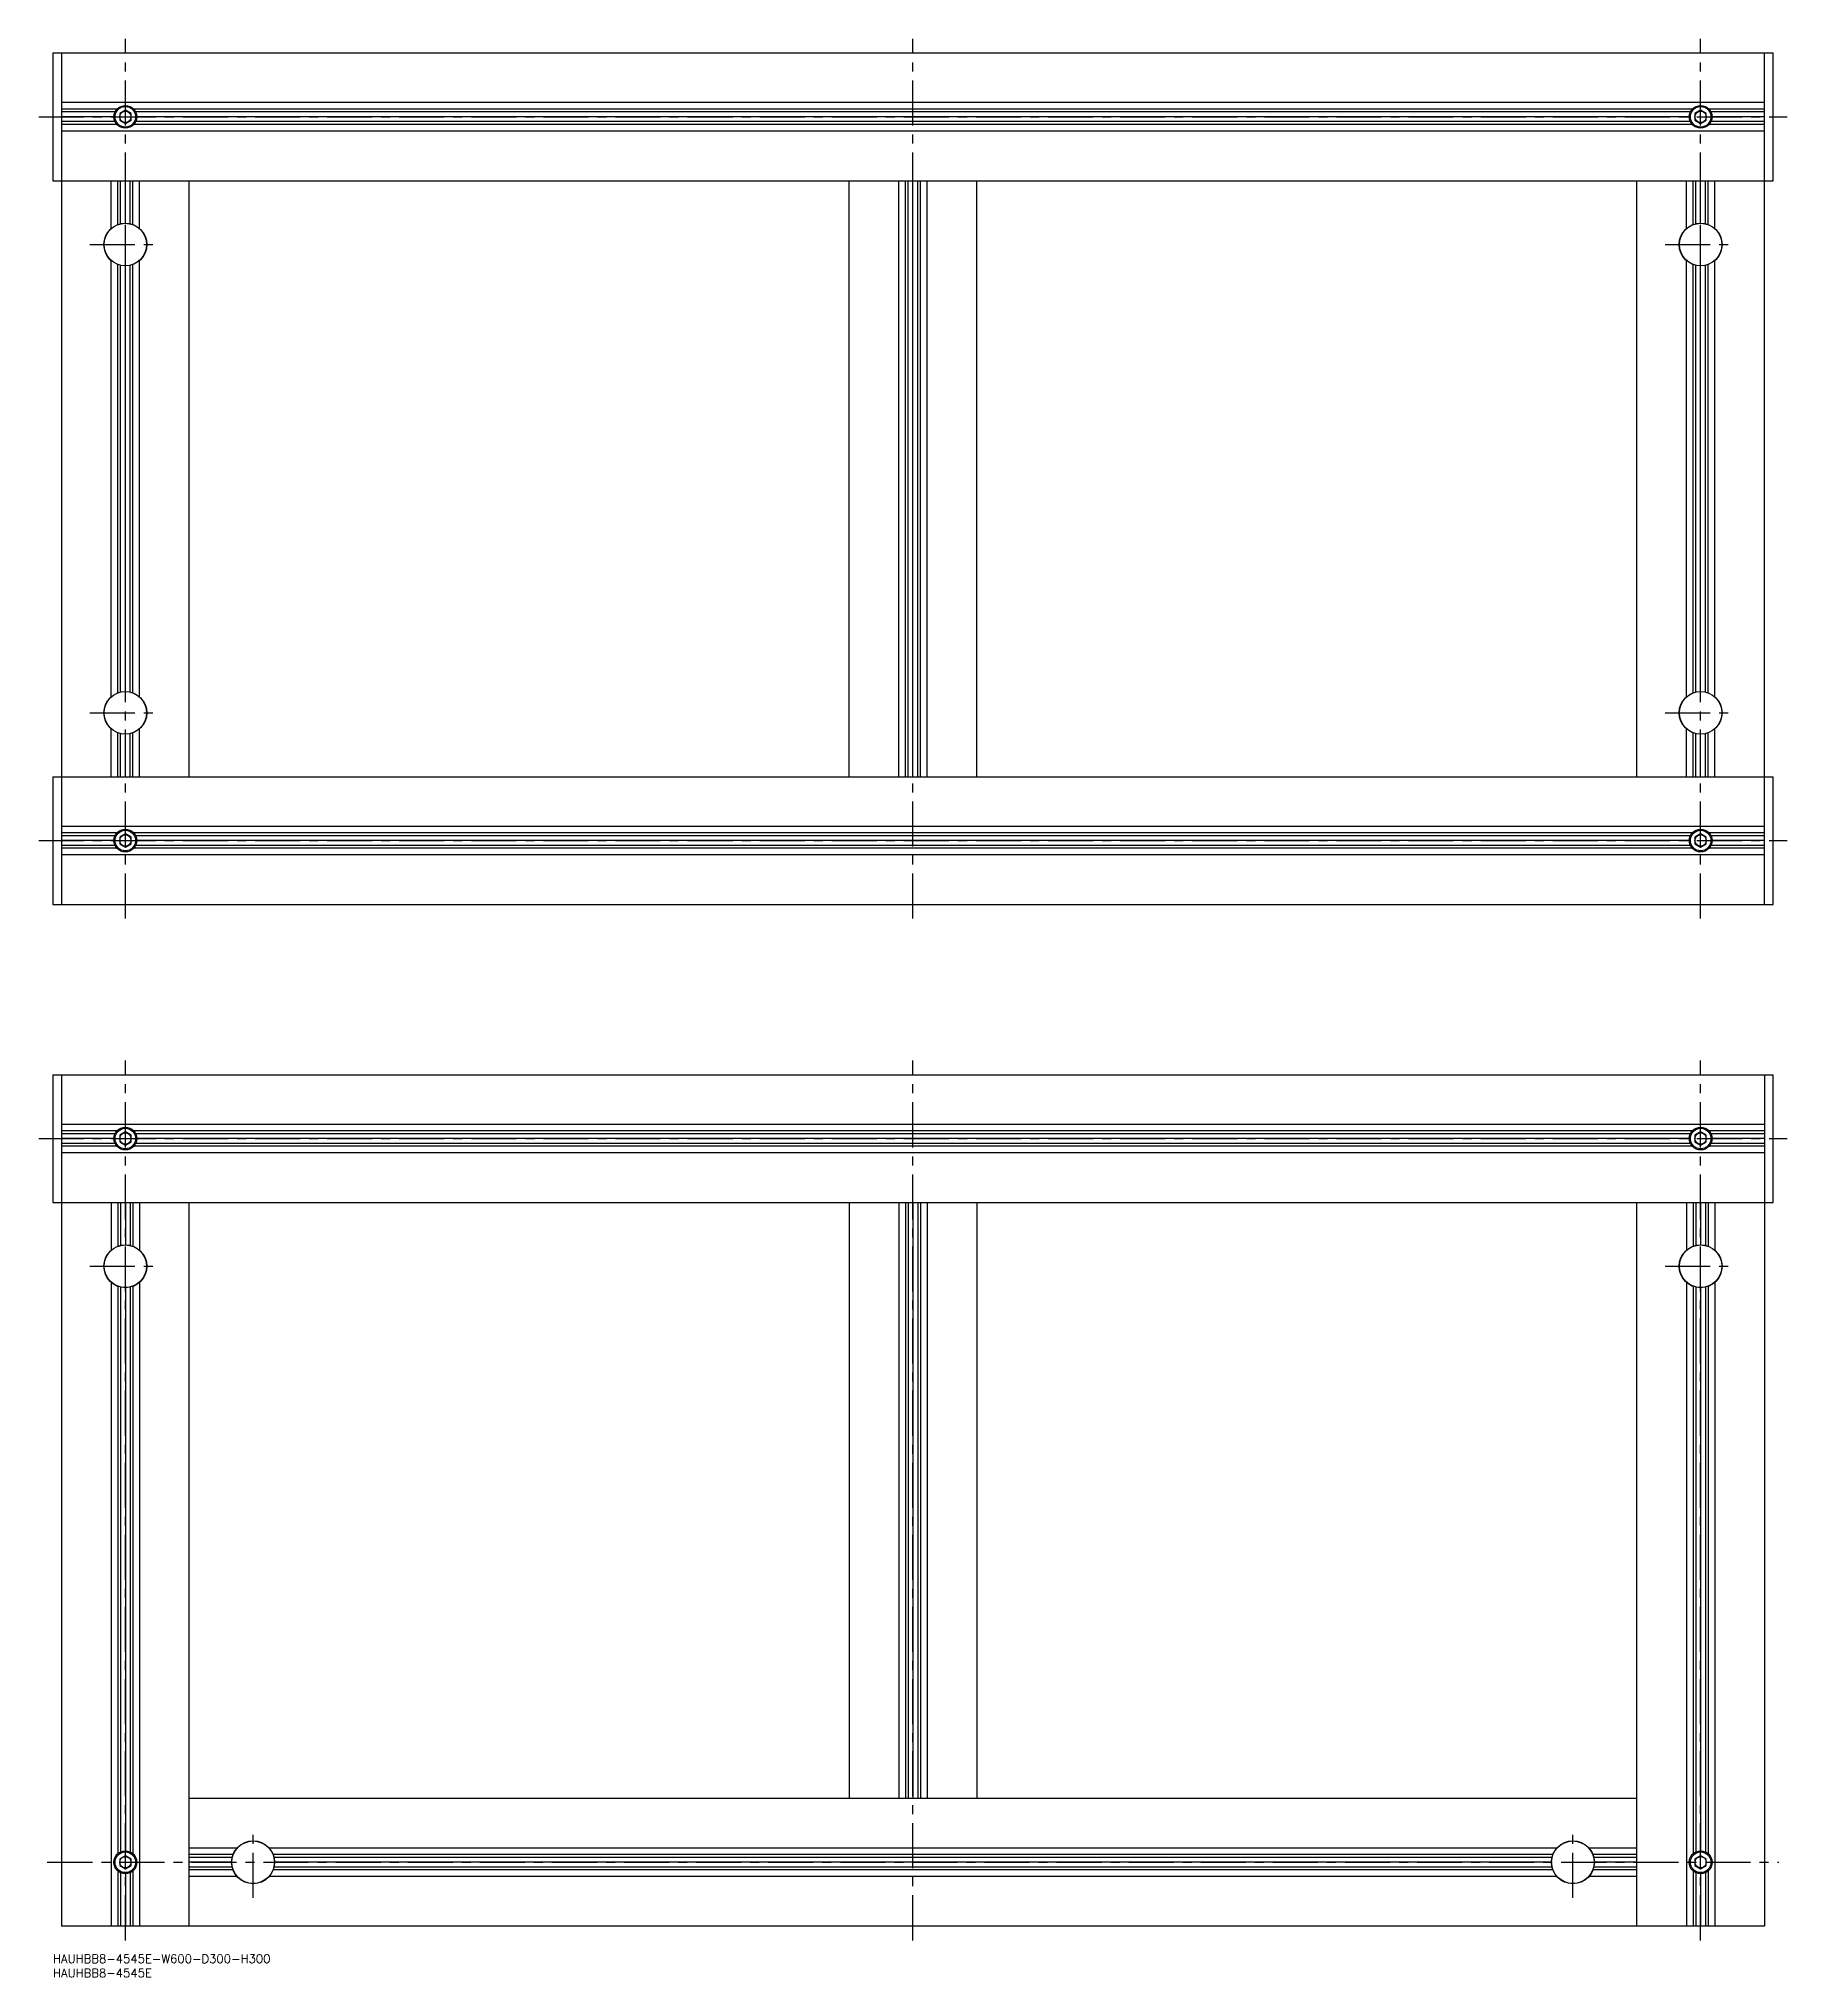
# Model space of a CAD drawing. Extents: x -5 to 1076, y -8 to 675.
# Drawn here: x -5 to 611, y -8 to 675 of the extents above; entities that cross this region are included whole.
import ezdxf

# ---------------------------------------------------------------- set-up
doc = ezdxf.new("R2010")
doc.units = 0
doc.header["$LTSCALE"] = 0.5
doc.linetypes.add('CENTER', pattern=[50.8, 31.75, -6.35, 6.35, -6.35])
for name, color, linetype in [('MSM_CENTER', 1, 'CENTER'), ('MSM_CONTINUOUS', 7, 'CONTINUOUS'), ('MSM_NARROW', 5, 'CONTINUOUS'), ('MSM_PART_NUMBER', 7, 'CONTINUOUS')]:
    doc.layers.add(name, color=color, linetype=linetype)
doc.styles.get("Standard").update_dxf_attribs({"font": 'txt.shx', "height": 3, "bigfont": 'bigfont.shx'})

# ---------------------------------------------------------------- blocks, each defined once
blk = doc.blocks.new('*U8')
at = {"layer": 'MSM_PART_NUMBER'}
blk.add_text('HAUHBB8-4545E-W600-D300-H300', height=3, dxfattribs=at).set_placement((0, -3))
blk = doc.blocks.new('*U9')
at = {"layer": 'MSM_PART_NUMBER'}
blk.add_text('HAUHBB8-4545E', height=3, dxfattribs=at).set_placement((0, -8))

msp = doc.modelspace()

# ---------------------------------------------------------------- linework, layer by layer
at = {"layer": 'MSM_CENTER'}
for p, q in [((25.5, 365), (25.5, 675)), ((303, 365), (303, 675)), ((580.5, 365), (580.5, 675)), ((-5, 647.5), (611, 647.5)), ((12.95, 602.5), (38.05, 602.5)), ((567.95, 602.5), (593.05, 602.5)), ((12.95, 437.5), (38.05, 437.5)), ((567.95, 437.5), (593.05, 437.5)), ((-5, 392.5), (611, 392.5)), ((25.5, 5), (25.5, 315)), ((303, 5), (303, 315)), ((580.5, 5), (580.5, 315)), ((-5, 287.5), (611, 287.5)), ((12.95, 242.5), (38.05, 242.5)), ((567.95, 242.5), (593.05, 242.5)), ((70.5, 19.95), (70.5, 45.05)), ((535.5, 19.95), (535.5, 45.05)), ((-2, 32.5), (608, 32.5))]:
    msp.add_line(p, q, dxfattribs=at)
at = {"layer": 'MSM_CONTINUOUS'}
for p, q in [((0, 670), (606, 670)), ((0, 670), (0, 625)), ((3, 670), (3, 370)), ((603, 370), (603, 670)), ((606, 625), (606, 670)), ((603, 652.5), (3, 652.5)), ((22.54, 650.19), (3, 650.19)), ((21.88, 649.2), (3, 649.2)), ((25.5, 649.81), (23.5, 648.65)), ((27.5, 648.65), (25.5, 649.81)), ((577.54, 650.19), (28.46, 650.19)), ((576.88, 649.2), (29.12, 649.2)), ((580.5, 649.81), (578.5, 648.65)), ((582.5, 648.65), (580.5, 649.81)), ((603, 650.19), (583.46, 650.19)), ((603, 649.2), (584.12, 649.2)), ((21.5, 647.5), (3, 647.5)), ((21.88, 645.8), (3, 645.8)), ((22.54, 644.81), (3, 644.81)), ((603, 642.5), (3, 642.5)), ((23.5, 648.65), (23.5, 646.35)), ((23.5, 646.35), (25.5, 645.19)), ((25.5, 645.19), (27.5, 646.35)), ((27.5, 646.35), (27.5, 648.65)), ((577.54, 644.81), (28.46, 644.81)), ((576.88, 645.8), (29.12, 645.8)), ((576.5, 647.5), (29.5, 647.5)), ((578.5, 648.65), (578.5, 646.35)), ((578.5, 646.35), (580.5, 645.19)), ((580.5, 645.19), (582.5, 646.35)), ((582.5, 646.35), (582.5, 648.65)), ((603, 644.81), (583.46, 644.81)), ((603, 645.8), (584.12, 645.8)), ((603, 647.5), (584.5, 647.5)), ((0, 625), (606, 625)), ((20.5, 608.16), (20.5, 625)), ((22.81, 609.55), (22.81, 625)), ((23.8, 609.86), (23.8, 625)), ((25.5, 610.05), (25.5, 625)), ((27.2, 609.86), (27.2, 625)), ((28.19, 609.55), (28.19, 625)), ((30.5, 608.16), (30.5, 625)), ((48, 415), (48, 625)), ((280.5, 415), (280.5, 625)), ((298, 415), (298, 625)), ((300.31, 415), (300.31, 625)), ((301.3, 415), (301.3, 625)), ((303, 415), (303, 625)), ((304.7, 415), (304.7, 625)), ((305.69, 415), (305.69, 625)), ((308, 415), (308, 625)), ((325.5, 415), (325.5, 625)), ((558, 415), (558, 625)), ((575.5, 608.16), (575.5, 625)), ((577.81, 609.55), (577.81, 625)), ((578.8, 609.86), (578.8, 625)), ((580.5, 610.05), (580.5, 625)), ((582.2, 609.86), (582.2, 625)), ((583.19, 609.55), (583.19, 625)), ((585.5, 608.16), (585.5, 625)), ((22.5, 609.43), (22.5, 609.37)), ((28.5, 609.37), (28.5, 609.43)), ((577.5, 609.43), (577.5, 609.37)), ((583.5, 609.37), (583.5, 609.43)), ((20.5, 443.16), (20.5, 596.84)), ((22.81, 444.55), (22.81, 595.45)), ((23.8, 444.86), (23.8, 595.14)), ((25.5, 445.05), (25.5, 594.95)), ((27.2, 444.86), (27.2, 595.14)), ((28.19, 444.55), (28.19, 595.45)), ((30.5, 443.16), (30.5, 596.84)), ((575.5, 443.16), (575.5, 596.84)), ((577.81, 444.55), (577.81, 595.45)), ((578.8, 444.86), (578.8, 595.14)), ((580.5, 445.05), (580.5, 594.95)), ((582.2, 444.86), (582.2, 595.14)), ((583.19, 444.55), (583.19, 595.45)), ((585.5, 443.16), (585.5, 596.84)), ((20.5, 415), (20.5, 431.84)), ((22.5, 430.57), (22.5, 430.63)), ((22.81, 415), (22.81, 430.45)), ((28.19, 415), (28.19, 430.45)), ((28.5, 430.63), (28.5, 430.57)), ((30.5, 415), (30.5, 431.84)), ((575.5, 415), (575.5, 431.84)), ((577.5, 430.57), (577.5, 430.63)), ((577.81, 415), (577.81, 430.45)), ((583.19, 415), (583.19, 430.45)), ((583.5, 430.63), (583.5, 430.57)), ((585.5, 415), (585.5, 431.84)), ((23.8, 415), (23.8, 430.14)), ((25.5, 415), (25.5, 429.95)), ((27.2, 415), (27.2, 430.14)), ((578.8, 415), (578.8, 430.14)), ((580.5, 415), (580.5, 429.95)), ((582.2, 415), (582.2, 430.14)), ((0, 415), (606, 415)), ((0, 415), (0, 370)), ((606, 370), (606, 415)), ((603, 397.5), (3, 397.5)), ((22.54, 395.19), (3, 395.19)), ((21.88, 394.2), (3, 394.2)), ((21.5, 392.5), (3, 392.5)), ((21.88, 390.8), (3, 390.8)), ((22.54, 389.81), (3, 389.81)), ((25.5, 394.81), (23.5, 393.65)), ((23.5, 393.65), (23.5, 391.35)), ((23.5, 391.35), (25.5, 390.19)), ((27.5, 393.65), (25.5, 394.81)), ((25.5, 390.19), (27.5, 391.35)), ((27.5, 391.35), (27.5, 393.65)), ((577.54, 395.19), (28.46, 395.19)), ((577.54, 389.81), (28.46, 389.81)), ((576.88, 394.2), (29.12, 394.2)), ((576.88, 390.8), (29.12, 390.8)), ((576.5, 392.5), (29.5, 392.5)), ((580.5, 394.81), (578.5, 393.65)), ((578.5, 393.65), (578.5, 391.35)), ((578.5, 391.35), (580.5, 390.19)), ((582.5, 393.65), (580.5, 394.81)), ((580.5, 390.19), (582.5, 391.35)), ((582.5, 391.35), (582.5, 393.65)), ((603, 395.19), (583.46, 395.19)), ((603, 389.81), (583.46, 389.81)), ((603, 394.2), (584.12, 394.2)), ((603, 390.8), (584.12, 390.8)), ((603, 392.5), (584.5, 392.5)), ((603, 387.5), (3, 387.5)), ((0, 370), (606, 370)), ((0, 310), (0, 265)), ((0, 310), (606, 310)), ((3, 310), (3, 10)), ((603, 310), (603, 10)), ((606, 265), (606, 310)), ((603, 292.5), (3, 292.5)), ((22.54, 290.19), (3, 290.19)), ((21.88, 289.2), (3, 289.2)), ((21.5, 287.5), (3, 287.5)), ((25.5, 289.81), (23.5, 288.65)), ((23.5, 288.65), (23.5, 286.35)), ((27.5, 288.65), (25.5, 289.81)), ((27.5, 286.35), (27.5, 288.65)), ((577.54, 290.19), (28.46, 290.19)), ((576.88, 289.2), (29.12, 289.2)), ((576.5, 287.5), (29.5, 287.5)), ((580.5, 289.81), (578.5, 288.65)), ((578.5, 288.65), (578.5, 286.35)), ((582.5, 288.65), (580.5, 289.81)), ((582.5, 286.35), (582.5, 288.65)), ((603, 290.19), (583.46, 290.19)), ((603, 289.2), (584.12, 289.2)), ((603, 287.5), (584.5, 287.5)), ((21.88, 285.8), (3, 285.8)), ((22.54, 284.81), (3, 284.81)), ((603, 282.5), (3, 282.5)), ((23.5, 286.35), (25.5, 285.19)), ((25.5, 285.19), (27.5, 286.35)), ((577.54, 284.81), (28.46, 284.81)), ((576.88, 285.8), (29.12, 285.8)), ((578.5, 286.35), (580.5, 285.19)), ((580.5, 285.19), (582.5, 286.35)), ((603, 284.81), (583.46, 284.81)), ((603, 285.8), (584.12, 285.8)), ((0, 265), (606, 265)), ((20.5, 265), (20.5, 248.16)), ((22.81, 265), (22.81, 249.55)), ((23.8, 265), (23.8, 249.86)), ((25.5, 265), (25.5, 250.05)), ((27.2, 265), (27.2, 249.86)), ((28.19, 265), (28.19, 249.55)), ((30.5, 265), (30.5, 248.16)), ((48, 10), (48, 265)), ((280.5, 265), (280.5, 55)), ((298, 265), (298, 55)), ((300.31, 265), (300.31, 55)), ((301.3, 265), (301.3, 55)), ((303, 265), (303, 55)), ((304.7, 265), (304.7, 55)), ((305.69, 265), (305.69, 55)), ((308, 265), (308, 55)), ((325.5, 265), (325.5, 55)), ((558, 10), (558, 265)), ((575.5, 265), (575.5, 248.16)), ((577.81, 265), (577.81, 249.55)), ((578.8, 265), (578.8, 249.86)), ((580.5, 265), (580.5, 250.05)), ((582.2, 265), (582.2, 249.86)), ((583.19, 265), (583.19, 249.55)), ((585.5, 265), (585.5, 248.16)), ((22.5, 249.43), (22.5, 249.37)), ((28.5, 249.37), (28.5, 249.43)), ((577.5, 249.43), (577.5, 249.37)), ((583.5, 249.37), (583.5, 249.43)), ((20.5, 236.84), (20.5, 10)), ((22.81, 235.45), (22.81, 35.46)), ((23.8, 235.14), (23.8, 36.12)), ((25.5, 234.95), (25.5, 36.5)), ((27.2, 235.14), (27.2, 36.12)), ((28.19, 235.45), (28.19, 35.46)), ((30.5, 236.84), (30.5, 10)), ((575.5, 236.84), (575.5, 10)), ((577.81, 235.45), (577.81, 35.46)), ((578.8, 235.14), (578.8, 36.12)), ((580.5, 234.95), (580.5, 36.5)), ((582.2, 235.14), (582.2, 36.12)), ((583.19, 235.45), (583.19, 35.46)), ((585.5, 236.84), (585.5, 10)), ((558, 55), (48, 55)), ((25.5, 34.81), (23.5, 33.65)), ((27.5, 33.65), (25.5, 34.81)), ((64.84, 37.5), (48, 37.5)), ((63.45, 35.19), (48, 35.19)), ((63.14, 34.2), (48, 34.2)), ((63.63, 35.5), (63.57, 35.5)), ((529.84, 37.5), (76.16, 37.5)), ((528.45, 35.19), (77.55, 35.19)), ((528.14, 34.2), (77.86, 34.2)), ((558, 37.5), (541.16, 37.5)), ((542.37, 35.5), (542.43, 35.5)), ((558, 35.19), (542.55, 35.19)), ((558, 34.2), (542.86, 34.2)), ((580.5, 34.81), (578.5, 33.65)), ((582.5, 33.65), (580.5, 34.81)), ((22.81, 29.54), (22.81, 10)), ((23.5, 33.65), (23.5, 31.35)), ((23.5, 31.35), (25.5, 30.19)), ((23.8, 28.88), (23.8, 10)), ((25.5, 30.19), (27.5, 31.35)), ((25.5, 28.5), (25.5, 10)), ((27.2, 28.88), (27.2, 10)), ((27.5, 31.35), (27.5, 33.65)), ((28.19, 29.54), (28.19, 10)), ((62.95, 32.5), (48, 32.5)), ((63.14, 30.8), (48, 30.8)), ((63.45, 29.81), (48, 29.81)), ((64.84, 27.5), (48, 27.5)), ((63.57, 29.5), (63.63, 29.5)), ((529.84, 27.5), (76.16, 27.5)), ((528.45, 29.81), (77.55, 29.81)), ((528.14, 30.8), (77.86, 30.8)), ((527.95, 32.5), (78.05, 32.5)), ((558, 27.5), (541.16, 27.5)), ((542.43, 29.5), (542.37, 29.5)), ((558, 29.81), (542.55, 29.81)), ((558, 30.8), (542.86, 30.8)), ((558, 32.5), (543.05, 32.5)), ((577.81, 29.54), (577.81, 10)), ((578.5, 33.65), (578.5, 31.35)), ((578.5, 31.35), (580.5, 30.19)), ((578.8, 28.88), (578.8, 10)), ((580.5, 30.19), (582.5, 31.35)), ((580.5, 28.5), (580.5, 10)), ((582.2, 28.88), (582.2, 10)), ((582.5, 31.35), (582.5, 33.65)), ((583.19, 29.54), (583.19, 10)), ((603, 10), (3, 10))]:
    msp.add_line(p, q, dxfattribs=at)
for centre, radius in [((25.5, 647.5), 4), ((25.5, 647.5), 3.63), ((25.5, 647.5), 2), ((580.5, 647.5), 4), ((580.5, 647.5), 3.63), ((580.5, 647.5), 2), ((25.5, 602.5), 7.55), ((25.5, 602.5), 7.5), ((580.5, 602.5), 7.55), ((580.5, 602.5), 7.5), ((25.5, 437.5), 7.55), ((25.5, 437.5), 7.5), ((580.5, 437.5), 7.55), ((580.5, 437.5), 7.5), ((25.5, 392.5), 4), ((580.5, 392.5), 4), ((25.5, 392.5), 3.63), ((25.5, 392.5), 2), ((580.5, 392.5), 3.63), ((580.5, 392.5), 2), ((25.5, 287.5), 4), ((25.5, 287.5), 3.63), ((25.5, 287.5), 2), ((580.5, 287.5), 4), ((580.5, 287.5), 3.63), ((580.5, 287.5), 2), ((25.5, 242.5), 7.55), ((25.5, 242.5), 7.5), ((580.5, 242.5), 7.55), ((580.5, 242.5), 7.5), ((25.5, 32.5), 4), ((25.5, 32.5), 3.63), ((25.5, 32.5), 2), ((70.5, 32.5), 7.55), ((70.5, 32.5), 7.5), ((535.5, 32.5), 7.55), ((535.5, 32.5), 7.5), ((580.5, 32.5), 4), ((580.5, 32.5), 3.63), ((580.5, 32.5), 2)]:
    msp.add_circle(centre, radius, dxfattribs=at)
at = {"layer": 'MSM_NARROW'}
for p, q in [((23.04, 609.64), (23.04, 609.59)), ((27.96, 609.64), (27.96, 609.59)), ((578.04, 609.64), (578.04, 609.59)), ((582.96, 609.64), (582.96, 609.59)), ((23.04, 430.36), (23.04, 430.41)), ((27.96, 430.36), (27.96, 430.41)), ((578.04, 430.36), (578.04, 430.41)), ((582.96, 430.36), (582.96, 430.41)), ((23.04, 249.64), (23.04, 249.59)), ((27.96, 249.64), (27.96, 249.59)), ((578.04, 249.64), (578.04, 249.59)), ((582.96, 249.64), (582.96, 249.59)), ((63.36, 34.96), (63.41, 34.96)), ((542.64, 34.96), (542.59, 34.96)), ((63.36, 30.04), (63.41, 30.04)), ((542.64, 30.04), (542.59, 30.04))]:
    msp.add_line(p, q, dxfattribs=at)

# ---------------------------------------------------------------- block references
at = {"layer": 'MSM_CONTINUOUS'}
for name in ['*U8', '*U9']:
    msp.add_blockref(name, (0, 0), dxfattribs=at)

doc.saveas('drawing.dxf')
